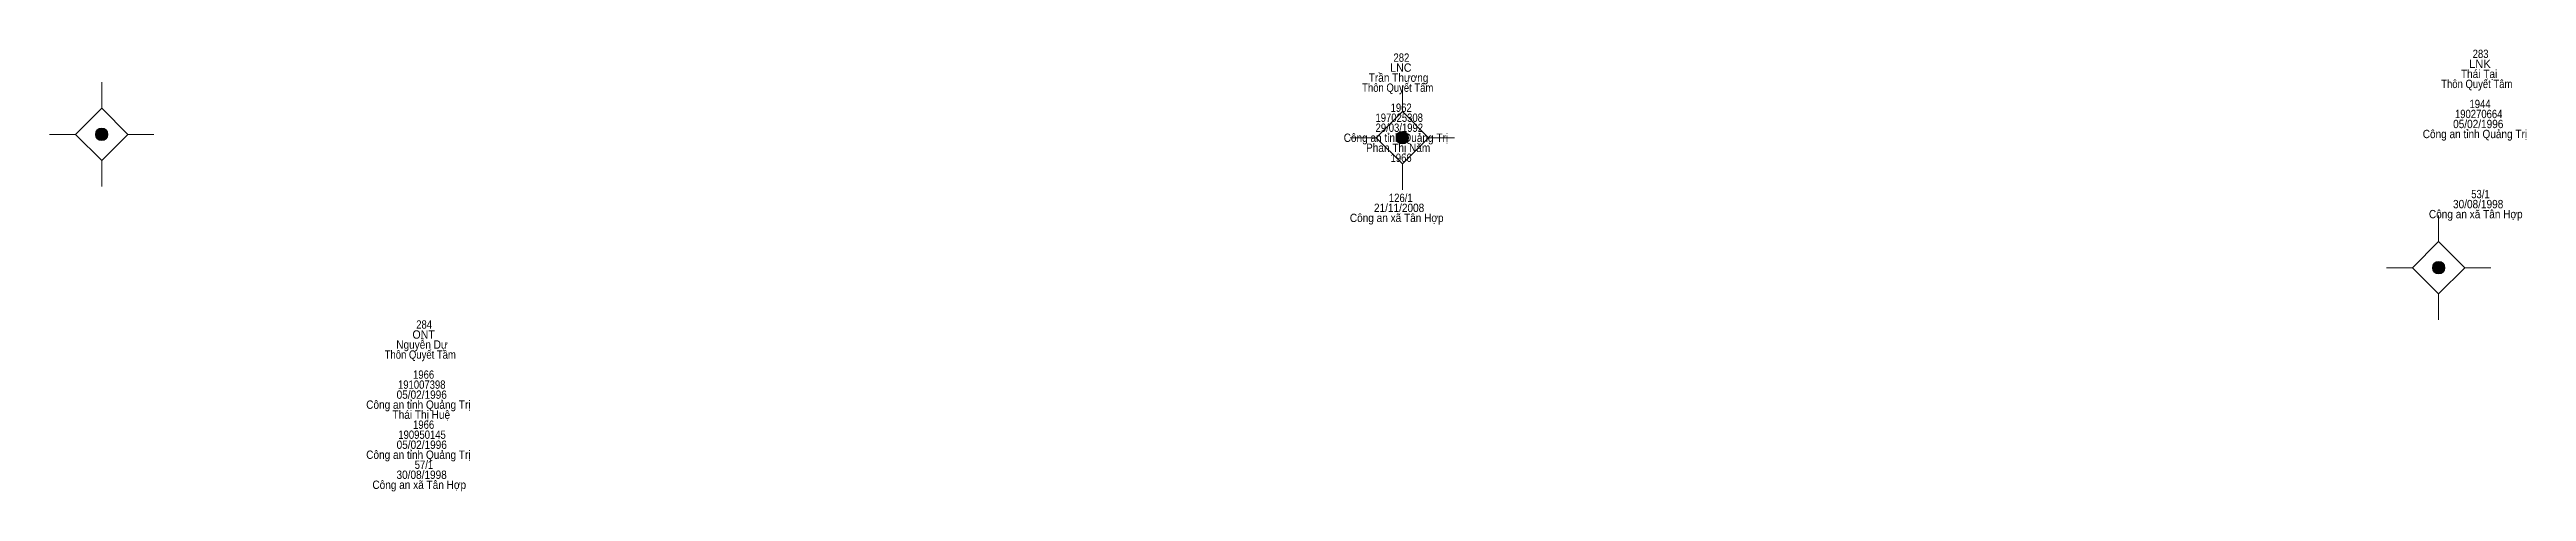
# Model space of a CAD drawing. Header units: metres. Extents: x 548344 to 551009, y 1840956 to 1844853.
# Drawn here: x 550855 to 550973.7, y 1841077.3 to 1841098.5 of the extents above; entities that cross this region are included whole.
import ezdxf
from ezdxf.enums import TextEntityAlignment as Align

# ---------------------------------------------------------------- set-up
doc = ezdxf.new("R2010")
doc.units = ezdxf.units.M
doc.header["$LTSCALE"] = 0.16
doc.layers.add('11', color=7, linetype='Continuous', lineweight=13)
doc.layers.add('15', color=7, linetype='Continuous')

msp = doc.modelspace()

# ---------------------------------------------------------------- texts
at = {"layer": '15'}
for s, width, p in [('LNC', 0.95, (550919.77, 1841097.4)), ('282', 0.85, (550919.795, 1841097.88)), ('Thái Tại', 0.9, (550971.45, 1841097.1)), ('283', 0.85, (550971.52, 1841098.06)), ('Thôn Quyết Tâm', 0.85, (550919.62, 1841096.44)), ('Trần Thương', 0.9, (550919.66, 1841096.92)), ('Thôn Quyết Tâm', 0.85, (550971.34, 1841096.62)), ('197025308', 0.85, (550919.69, 1841095)), ('1962', 0.85, (550919.785, 1841095.48)), ('05/02/1996', 0.9, (550971.41, 1841094.7)), ('190270664', 0.85, (550971.43, 1841095.18)), ('1944', 0.85, (550971.495, 1841095.66)), ('Công an tỉnh Quảng Trị', 0.9, (550919.53, 1841094.04)), ('Phan Thị Năm', 0.9, (550919.64, 1841093.56)), ('29/03/1992', 0.85, (550919.695, 1841094.52)), ('Công an tỉnh Quảng Trị', 0.9, (550971.25, 1841094.22)), ('1966', 0.85, (550919.78, 1841093.08)), ('126/1', 0.85, (550919.765, 1841091.16)), ('53/1', 0.85, (550971.515, 1841091.34)), ('Công an xã Tân Hợp', 0.9, (550919.57, 1841090.2)), ('21/11/2008', 0.9, (550919.685, 1841090.68)), ('Công an xã Tân Hợp', 0.9, (550971.29, 1841090.38)), ('30/08/1998', 0.9, (550971.405, 1841090.86)), ('Nguyễn Dự', 0.9, (550872.85, 1841084.13)), ('ONT', 0.95, (550872.93, 1841084.61)), ('284', 0.85, (550872.955, 1841085.09)), ('Thôn Quyết Tâm', 0.85, (550872.77, 1841083.65)), ('05/02/1996', 0.9, (550872.84, 1841081.73)), ('191007398', 0.85, (550872.84, 1841082.21)), ('1966', 0.85, (550872.93, 1841082.69)), ('Công an tỉnh Quảng Trị', 0.9, (550872.68, 1841081.25)), ('Thái Thị Huệ', 0.9, (550872.82, 1841080.77)), ('05/02/1996', 0.9, (550872.84, 1841079.33)), ('190950145', 0.85, (550872.855, 1841079.81)), ('1966', 0.85, (550872.93, 1841080.29)), ('Công an tỉnh Quảng Trị', 0.9, (550872.68, 1841078.85)), ('57/1', 0.85, (550872.945, 1841078.37)), ('Công an xã Tân Hợp', 0.9, (550872.72, 1841077.41)), ('30/08/1998', 0.9, (550872.835, 1841077.89))]:
    msp.add_text(s, height=0.4, dxfattribs=dict(at, width=width)).set_placement(p, align=Align.CENTER)
msp.add_text('LNK', height=0.4, dxfattribs=at).set_placement((550971.49, 1841097.58), align=Align.CENTER)

# ---------------------------------------------------------------- hatches: boundary and pattern name
at = {"layer": '11'}
for points in [[(550857.7995, 1841094.4, 1), (550857.1995, 1841094.4, 1)], [(550920.1395, 1841094.24, 1), (550919.5395, 1841094.24, 1)], [(550969.8095, 1841088.01, 1), (550969.2095, 1841088.01, 1)]]:
    msp.add_hatch(color=256, dxfattribs=at).paths.add_polyline_path(points)

# ---------------------------------------------------------------- linework, layer by layer
for p, q in [((550857.5, 1841096.9), (550857.5, 1841095.65)), ((550919.84, 1841096.74), (550919.84, 1841095.49)), ((550856.25, 1841094.4), (550855, 1841094.4)), ((550860, 1841094.4), (550858.75, 1841094.4)), ((550918.59, 1841094.24), (550917.34, 1841094.24)), ((550922.34, 1841094.24), (550921.09, 1841094.24)), ((550857.5, 1841093.15), (550857.5, 1841091.9)), ((550919.84, 1841092.99), (550919.84, 1841091.74)), ((550969.51, 1841090.51), (550969.51, 1841089.26)), ((550968.26, 1841088.01), (550967.01, 1841088.01)), ((550972.01, 1841088.01), (550970.76, 1841088.01)), ((550969.51, 1841086.76), (550969.51, 1841085.51))]:
    msp.add_line(p, q, dxfattribs=at)
for points in [[(550857.5, 1841095.65), (550856.25, 1841094.4), (550857.5, 1841093.15), (550858.75, 1841094.4)], [(550919.84, 1841095.49), (550918.59, 1841094.24), (550919.84, 1841092.99), (550921.09, 1841094.24)], [(550969.51, 1841089.26), (550968.26, 1841088.01), (550969.51, 1841086.76), (550970.76, 1841088.01)]]:
    msp.add_lwpolyline(points, close=True, dxfattribs=at)
for centre in [(550857.4995, 1841094.4), (550919.8395, 1841094.24), (550969.5095, 1841088.01)]:
    msp.add_circle(centre, 0.3, dxfattribs=at)

msp.set_redraw_order([(e.dxf.handle, doc.entitydb.next_handle()) for e in msp.query("TEXT MTEXT ATTDEF DIMENSION ARC_DIMENSION")])  # texts and dimensions are drawn at this point

doc.saveas('drawing.dxf')
